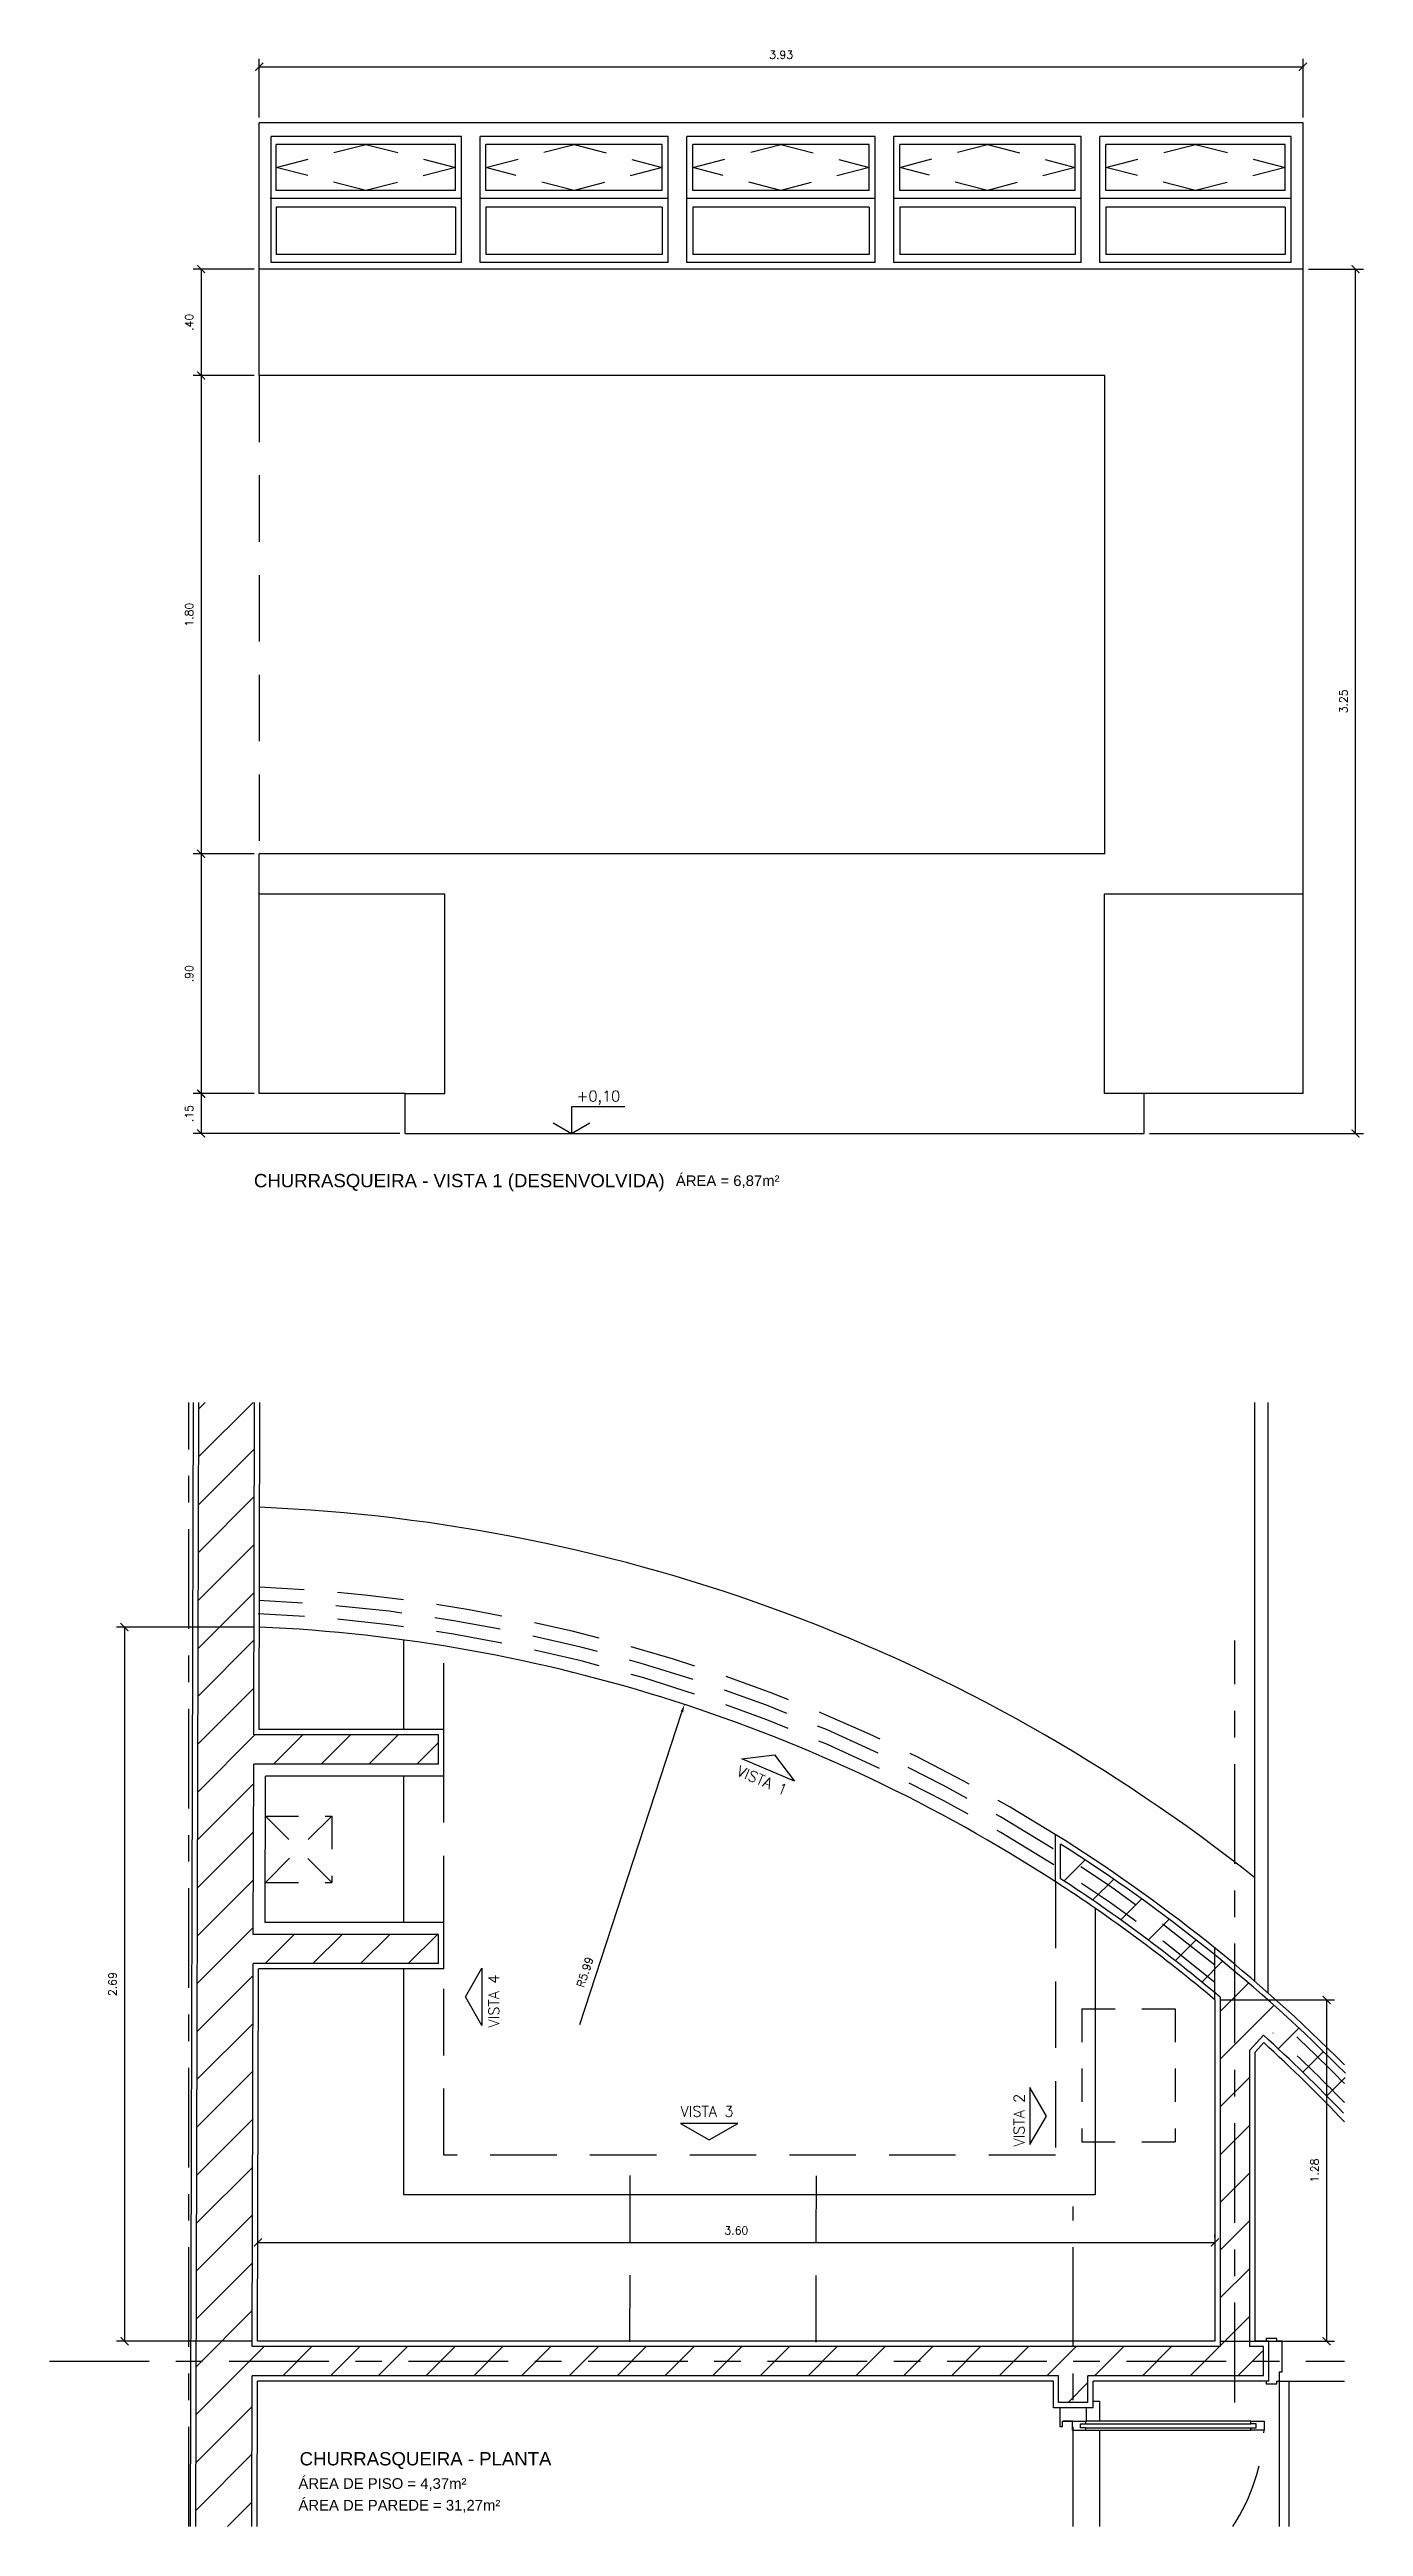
# Model space of a CAD drawing. Header units: millimetres. Extents: x 1 to 250, y 10 to 22.
# Drawn here: x 128.77 to 133.71, y 13.05 to 22.37 of the extents above; entities that cross this region are included whole.
import ezdxf

# ---------------------------------------------------------------- set-up
doc = ezdxf.new("R2010")
doc.units = ezdxf.units.MM
doc.linetypes.add('CENTER', pattern=[0.6, 0.375, -0.075, 0.075, -0.075])
doc.linetypes.add('HIDDEN', pattern=[0.375, 0.25, -0.125])
for name, color, linetype in [('ALV', 5, 'Continuous'), ('CAIX', 2, 'Continuous'), ('COTAS', 1, 'Continuous'), ('EIXOS', 141, 'CENTER'), ('HATCH', 8, 'Continuous'), ('LPROJ', 7, 'HIDDEN'), ('LVISTA01', 8, 'Continuous'), ('LVISTA02', 1, 'Continuous'), ('NOTAS', 2, 'Continuous'), ('REVEST', 2, 'Continuous')]:
    doc.layers.add(name, color=color, linetype=linetype)
doc.styles.add('60-20', font='romans.shx', dxfattribs={"height": 0.03})
doc.styles.add('60-50', font='romans.shx', dxfattribs={"height": 0.075})
doc.styles.add('80-20', font='romans.shx', dxfattribs={"height": 0.04})
doc.styles.add('ARIAL', font='arial.ttf', dxfattribs={"height": 0.05})
doc.dimstyles.new('20', dxfattribs={"dimtxt": 0.1, "dimasz": 0.075, "dimexe": 0.075, "dimexo": 0.05, "dimgap": 0.075, "dimtad": 1, "dimzin": 4, "dimdsep": 46, "dimtxsty": '60-50', "dimblk1": 'ARCHTICK', "dimblk2": 'ARCHTICK', "dimsah": 1, "dimcen": 2.5, "dimclrt": 3, "dimadec": 0, "dimazin": 0, "dimtfac": 1, "dimtmove": 2, "dimatfit": 3, "dimldrblk": 'ARCHTICK', "dimfxl": 1, "dimarcsym": 0})

msp = doc.modelspace()

# ---------------------------------------------------------------- texts
at = {"layer": 'COTAS', "color": 3, "linetype": 'ByBlock', "insert": (130.7811, 15.1375), "char_height": 0.03, "attachment_point": 5, "rotation": 71.88211, "style": '60-20'}
msp.add_mtext('R5.99', dxfattribs=at)
at = {"layer": 'NOTAS', "color": 3, "style": '80-20'}
for s, p in [('+0,10', (130.7495, 18.4117)), ('VISTA 3', (131.1407, 14.5939))]:
    msp.add_text(s, height=0.04, dxfattribs=at).set_placement(p)
at = {"layer": 'NOTAS', "style": 'ARIAL'}
for s, height, p in [('CHURRASQUEIRA - VISTA 1 (DESENVOLVIDA)', 0.05, (129.5364, 18.0888)), ('ÁREA = 6,87m²', 0.04, (131.1231, 18.0935)), ('CHURRASQUEIRA - PLANTA', 0.05, (129.7082, 13.2827)), ('ÁREA DE PISO = 4,37m²', 0.04, (129.7037, 13.1945)), ('ÁREA DE PAREDE = 31,27m²', 0.04, (129.7037, 13.113))]:
    msp.add_text(s, height=height, dxfattribs=at).set_placement(p)
at = {"layer": 'NOTAS', "color": 3, "style": '80-20'}
for s, rotation, p in [('VISTA 1', 337.04, (131.3487, 15.8787)), ('VISTA 4', 90, (130.4585, 14.9293)), ('VISTA 2', 90, (132.4337, 14.4812))]:
    msp.add_text(s, height=0.04, rotation=rotation, dxfattribs=at).set_placement(p)

# ---------------------------------------------------------------- blocks, each defined once
blk = doc.blocks.new('_ARCHTICK')
at = {"color": 0, "linetype": 'ByBlock', "const_width": 0.15}
blk.add_lwpolyline([(-0.5, -0.5), (0.5, 0.5)], dxfattribs=at)
blk = doc.blocks.new('*D74')
at = {"color": 0, "linetype": 'ByBlock'}
for p, q in [((129.5566, 22.1109), (129.5566, 22.3322)), ((129.5566, 22.3022), (133.4816, 22.3022)), ((133.4816, 22.1109), (133.4816, 22.3322))]:
    blk.add_line(p, q, dxfattribs=at)
at = {"layer": 'DEFPOINTS', "color": 0, "linetype": 'ByBlock'}
for p in [(133.4816, 22.3022), (129.5566, 22.0909), (133.4816, 22.0909)]:
    blk.add_point(p, dxfattribs=at)
at = {"color": 0, "linetype": 'ByBlock', "xscale": 0.03, "yscale": 0.03, "zscale": 0.03, "rotation": 180}
blk.add_blockref('_ARCHTICK', (129.5566, 22.3022), dxfattribs=at)
at = {"color": 0, "linetype": 'ByBlock', "xscale": 0.03, "yscale": 0.03, "zscale": 0.03}
blk.add_blockref('_ARCHTICK', (133.4816, 22.3022), dxfattribs=at)
at = {"color": 3, "linetype": 'ByBlock', "insert": (131.5191, 22.3472), "char_height": 0.03, "attachment_point": 5, "style": '60-20'}
blk.add_mtext('3.93', dxfattribs=at)
blk = doc.blocks.new('*D137')
at = {"color": 0, "linetype": 'ByBlock'}
for p, q in [((129.551, 14.1411), (129.551, 14.1511)), ((129.551, 14.1211), (133.1501, 14.1211)), ((133.1501, 14.1411), (133.1501, 14.1511))]:
    blk.add_line(p, q, dxfattribs=at)
at = {"layer": 'DEFPOINTS', "color": 0, "linetype": 'ByBlock'}
for p in [(129.551, 14.1211), (133.1501, 14.1211), (133.1501, 14.1211)]:
    blk.add_point(p, dxfattribs=at)
at = {"color": 0, "linetype": 'ByBlock', "xscale": 0.03, "yscale": 0.03, "zscale": 0.03, "rotation": 180}
blk.add_blockref('_ARCHTICK', (129.551, 14.1211), dxfattribs=at)
at = {"color": 0, "linetype": 'ByBlock', "xscale": 0.03, "yscale": 0.03, "zscale": 0.03}
blk.add_blockref('_ARCHTICK', (133.1501, 14.1211), dxfattribs=at)
at = {"color": 3, "linetype": 'ByBlock', "insert": (131.3505, 14.1661), "char_height": 0.03, "attachment_point": 5, "style": '60-20'}
blk.add_mtext('3.60', dxfattribs=at)
blk = doc.blocks.new('*D138')
at = {"color": 0, "linetype": 'ByBlock'}
for p, q in [((129.5366, 16.4351), (129.0197, 16.4351)), ((129.0497, 16.4351), (129.0497, 13.7496)), ((129.5301, 13.7496), (129.0197, 13.7496))]:
    blk.add_line(p, q, dxfattribs=at)
at = {"layer": 'DEFPOINTS', "color": 0, "linetype": 'ByBlock'}
for p in [(129.5566, 16.4351), (129.0497, 13.7496), (129.5501, 13.7496)]:
    blk.add_point(p, dxfattribs=at)
at = {"color": 0, "linetype": 'ByBlock', "xscale": 0.03, "yscale": 0.03, "zscale": 0.03}
for p, rotation in [((129.0497, 16.4351), 90), ((129.0497, 13.7496), 270)]:
    blk.add_blockref('_ARCHTICK', p, dxfattribs=dict(at, rotation=rotation))
at = {"color": 3, "linetype": 'ByBlock', "insert": (129.0047, 15.0924), "char_height": 0.03, "attachment_point": 5, "rotation": 90, "style": '60-20'}
blk.add_mtext('2.69', dxfattribs=at)
blk = doc.blocks.new('*D139')
at = {"color": 0, "linetype": 'ByBlock'}
for p, q in [((133.1701, 15.0335), (133.6001, 15.0335)), ((133.5701, 15.0335), (133.5701, 13.7496)), ((133.1701, 13.7496), (133.6001, 13.7496))]:
    blk.add_line(p, q, dxfattribs=at)
at = {"layer": 'DEFPOINTS', "color": 0, "linetype": 'ByBlock'}
for p in [(133.1501, 15.0335), (133.1501, 13.7496), (133.5701, 13.7496)]:
    blk.add_point(p, dxfattribs=at)
at = {"color": 0, "linetype": 'ByBlock', "xscale": 0.03, "yscale": 0.03, "zscale": 0.03}
for p, rotation in [((133.5701, 15.0335), 90), ((133.5701, 13.7496), 270)]:
    blk.add_blockref('_ARCHTICK', p, dxfattribs=dict(at, rotation=rotation))
at = {"color": 3, "linetype": 'ByBlock', "insert": (133.5251, 14.3916), "char_height": 0.03, "attachment_point": 5, "rotation": 90, "style": '60-20'}
blk.add_mtext('1.28', dxfattribs=at)
blk = doc.blocks.new('*D205')
at = {"color": 0, "linetype": 'ByBlock'}
for p, q in [((129.5366, 21.5409), (129.3077, 21.5409)), ((129.3377, 21.5409), (129.3377, 21.1409)), ((129.5366, 21.1409), (129.3077, 21.1409))]:
    blk.add_line(p, q, dxfattribs=at)
at = {"layer": 'DEFPOINTS', "color": 0, "linetype": 'ByBlock'}
for p in [(129.5566, 21.5409), (129.3377, 21.1409), (129.5566, 21.1409)]:
    blk.add_point(p, dxfattribs=at)
at = {"color": 0, "linetype": 'ByBlock', "xscale": 0.03, "yscale": 0.03, "zscale": 0.03}
for p, rotation in [((129.3377, 21.5409), 90), ((129.3377, 21.1409), 270)]:
    blk.add_blockref('_ARCHTICK', p, dxfattribs=dict(at, rotation=rotation))
at = {"color": 3, "linetype": 'ByBlock', "insert": (129.2927, 21.3409), "char_height": 0.03, "attachment_point": 5, "rotation": 90, "style": '60-20'}
blk.add_mtext('.40', dxfattribs=at)
blk = doc.blocks.new('*D206')
at = {"color": 0, "linetype": 'ByBlock'}
for p, q in [((129.3377, 21.1409), (129.3377, 19.3425)), ((129.5366, 19.3425), (129.3077, 19.3425))]:
    blk.add_line(p, q, dxfattribs=at)
at = {"layer": 'DEFPOINTS', "color": 0, "linetype": 'ByBlock'}
for p in [(129.5566, 21.1409), (129.3377, 19.3425), (129.5566, 19.3425)]:
    blk.add_point(p, dxfattribs=at)
at = {"color": 0, "linetype": 'ByBlock', "xscale": 0.03, "yscale": 0.03, "zscale": 0.03}
for p, rotation in [((129.3377, 21.1409), 90), ((129.3377, 19.3425), 270)]:
    blk.add_blockref('_ARCHTICK', p, dxfattribs=dict(at, rotation=rotation))
at = {"color": 3, "linetype": 'ByBlock', "insert": (129.2927, 20.2417), "char_height": 0.03, "attachment_point": 5, "rotation": 90, "style": '60-20'}
blk.add_mtext('1.80', dxfattribs=at)
blk = doc.blocks.new('*D207')
at = {"color": 0, "linetype": 'ByBlock'}
for p, q in [((129.3377, 19.3425), (129.3377, 18.4409)), ((129.5366, 18.4409), (129.3077, 18.4409))]:
    blk.add_line(p, q, dxfattribs=at)
at = {"layer": 'DEFPOINTS', "color": 0, "linetype": 'ByBlock'}
for p in [(129.5566, 19.3425), (129.3377, 18.4409), (129.5566, 18.4409)]:
    blk.add_point(p, dxfattribs=at)
at = {"color": 0, "linetype": 'ByBlock', "xscale": 0.03, "yscale": 0.03, "zscale": 0.03}
for p, rotation in [((129.3377, 19.3425), 90), ((129.3377, 18.4409), 270)]:
    blk.add_blockref('_ARCHTICK', p, dxfattribs=dict(at, rotation=rotation))
at = {"color": 3, "linetype": 'ByBlock', "insert": (129.2927, 18.8917), "char_height": 0.03, "attachment_point": 5, "rotation": 90, "style": '60-20'}
blk.add_mtext('.90', dxfattribs=at)
blk = doc.blocks.new('*D208')
at = {"color": 0, "linetype": 'ByBlock'}
for p, q in [((129.3377, 18.4409), (129.3377, 18.2909)), ((130.0846, 18.2909), (129.3077, 18.2909))]:
    blk.add_line(p, q, dxfattribs=at)
at = {"layer": 'DEFPOINTS', "color": 0, "linetype": 'ByBlock'}
for p in [(129.5566, 18.4409), (129.3377, 18.2909), (130.1046, 18.2909)]:
    blk.add_point(p, dxfattribs=at)
at = {"color": 0, "linetype": 'ByBlock', "xscale": 0.03, "yscale": 0.03, "zscale": 0.03}
for p, rotation in [((129.3377, 18.4409), 90), ((129.3377, 18.2909), 270)]:
    blk.add_blockref('_ARCHTICK', p, dxfattribs=dict(at, rotation=rotation))
at = {"color": 3, "linetype": 'ByBlock', "insert": (129.2927, 18.3659), "char_height": 0.03, "attachment_point": 5, "rotation": 90, "style": '60-20'}
blk.add_mtext('.15', dxfattribs=at)
blk = doc.blocks.new('*D209')
at = {"color": 0, "linetype": 'ByBlock'}
for p, q in [((133.5016, 21.5409), (133.7088, 21.5409)), ((133.6788, 18.2909), (133.6788, 21.5409)), ((132.9046, 18.2909), (133.7088, 18.2909))]:
    blk.add_line(p, q, dxfattribs=at)
at = {"layer": 'DEFPOINTS', "color": 0, "linetype": 'ByBlock'}
for p in [(133.4816, 21.5409), (133.6788, 21.5409), (132.8846, 18.2909)]:
    blk.add_point(p, dxfattribs=at)
at = {"color": 0, "linetype": 'ByBlock', "xscale": 0.03, "yscale": 0.03, "zscale": 0.03}
for p, rotation in [((133.6788, 21.5409), 90), ((133.6788, 18.2909), 270)]:
    blk.add_blockref('_ARCHTICK', p, dxfattribs=dict(at, rotation=rotation))
at = {"color": 3, "linetype": 'ByBlock', "insert": (133.6338, 19.9159), "char_height": 0.03, "attachment_point": 5, "rotation": 90, "style": '60-20'}
blk.add_mtext('3.25', dxfattribs=at)

# ---------------------------------------------------------------- dimensions: what is measured, and where the dimension line sits
at = {"layer": 'COTAS'}
for base, p1, p2, picture, middle in [((133.4816276964, 22.3021934479), (129.5566276964, 22.0908657795), (133.4816276964, 22.0908657796), '*D74', (131.5191276964, 22.3471934479)), ((133.1501, 14.1211), (129.551, 14.1211), (133.1501, 14.1211), '*D137', (131.3505, 14.1661))]:
    dim = msp.add_linear_dim(base=base, p1=p1, p2=p2, dimstyle='20', override={"dimtxt": 0.02, "dimasz": 0.03, "dimexe": 0.03, "dimexo": 0.02, "dimgap": 0.03, "dimtxsty": '60-20'}, dxfattribs=at)
    dim.commit()
    dim.dimension.update_dxf_attribs({"geometry": picture, "text_midpoint": middle})
for base, p1, p2, override, picture, middle in [((129.3377, 21.1409), (129.5566, 21.5409), (129.5566, 21.1409), {"dimtxt": 0.02, "dimasz": 0.03, "dimexe": 0.03, "dimexo": 0.02, "dimgap": 0.03, "dimtxsty": '60-20'}, '*D205', (129.2927, 21.3409)), ((133.6788, 21.5409), (132.8846, 18.2909), (133.4816, 21.5409), {"dimtxt": 0.02, "dimasz": 0.03, "dimexe": 0.03, "dimexo": 0.02, "dimgap": 0.03, "dimtxsty": '60-20'}, '*D209', (133.6338, 19.9159)), ((129.3377, 19.3425), (129.5566, 21.1409), (129.5566, 19.3425), {"dimtxt": 0.02, "dimasz": 0.03, "dimexe": 0.03, "dimexo": 0.02, "dimgap": 0.03, "dimtxsty": '60-20', "dimse1": 1}, '*D206', (129.2927, 20.2417)), ((129.3377, 18.4409), (129.5566, 19.3425), (129.5566, 18.4409), {"dimtxt": 0.02, "dimasz": 0.03, "dimexe": 0.03, "dimexo": 0.02, "dimgap": 0.03, "dimtxsty": '60-20', "dimse1": 1}, '*D207', (129.2927, 18.8917)), ((129.3377, 18.2909), (129.5566, 18.4409), (130.1046, 18.2909), {"dimtxt": 0.02, "dimasz": 0.03, "dimexe": 0.03, "dimexo": 0.02, "dimgap": 0.03, "dimtxsty": '60-20', "dimse1": 1}, '*D208', (129.2927, 18.3659)), ((129.0497, 13.7496), (129.5566, 16.4351), (129.5501, 13.7496), {"dimtxt": 0.02, "dimasz": 0.03, "dimexe": 0.03, "dimexo": 0.02, "dimgap": 0.03, "dimtxsty": '60-20'}, '*D138', (129.0047, 15.0924)), ((133.5701, 13.7496), (133.1501, 15.0335), (133.1501, 13.7496), {"dimtxt": 0.02, "dimasz": 0.03, "dimexe": 0.03, "dimexo": 0.02, "dimgap": 0.03, "dimtxsty": '60-20'}, '*D139', (133.5251, 14.3916))]:
    dim = msp.add_linear_dim(base=base, p1=p1, p2=p2, angle=90, dimstyle='20', override=override, dxfattribs=at)
    dim.commit()
    dim.dimension.update_dxf_attribs({"geometry": picture, "text_midpoint": middle})

# ---------------------------------------------------------------- hatches: boundary and pattern name
at = {"layer": 'HATCH'}
h = msp.add_hatch(dxfattribs=at)
h.set_pattern_fill('ANSI31', color=256, scale=0.04, style=0)
h.paths.add_polyline_path([(129.5387, 17.2798), (129.3287, 17.2798), (129.3184, 13.0531), (129.5284, 13.0531), (129.5297, 13.6196), (132.5626, 13.6196), (132.5626, 13.5196), (132.6726, 13.5196), (132.6726, 13.6196), (133.3333, 13.6196), (133.3333, 13.7296), (133.2801, 13.7296), (133.2801, 14.8432), (133.3325, 14.9006, -0.017496), (133.6338, 14.6072), (133.641, 14.7575, 0.056319), (132.5701, 15.6193), (132.5701, 15.4886, -0.031115), (133.1701, 15.0428), (133.1701, 13.7296), (129.53, 13.7296), (129.5335, 15.1696), (130.2301, 15.1696), (130.2301, 15.2796), (129.5338, 15.2796), (129.5354, 15.9196), (130.2301, 15.9196), (130.2301, 16.0296), (129.5356, 16.0296)])

# ---------------------------------------------------------------- linework, layer by layer
at = {"layer": 'ALV'}
for p, q in [((129.3184, 13.0531), (129.3287, 17.2798)), ((129.5356, 16.0296), (129.5387, 17.2798)), ((130.2301, 16.0296), (129.5356, 16.0296)), ((130.2301, 15.9196), (130.2301, 16.0296)), ((129.5338, 15.2796), (129.5354, 15.9196)), ((130.2301, 15.9196), (129.5354, 15.9196)), ((132.5701, 15.4886), (132.5701, 15.6193)), ((130.2301, 15.2796), (129.5338, 15.2796)), ((130.2301, 15.1696), (130.2301, 15.2796)), ((129.53, 13.7296), (129.5335, 15.1696)), ((130.2301, 15.1696), (129.5335, 15.1696)), ((133.1701, 15.0428), (133.1701, 13.7296)), ((133.2801, 14.8432), (133.3325, 14.9006)), ((133.2801, 14.8432), (133.2801, 13.7296)), ((133.1701, 13.7296), (129.53, 13.7296)), ((133.3333, 13.7296), (133.2801, 13.7296)), ((133.3333, 13.6196), (133.3333, 13.7296)), ((129.5284, 13.0531), (129.5297, 13.6196)), ((132.5626, 13.6196), (129.5297, 13.6196)), ((132.5626, 13.5196), (132.5626, 13.6196)), ((132.6726, 13.5196), (132.6726, 13.6196)), ((133.3333, 13.6196), (132.6726, 13.6196)), ((132.6726, 13.5196), (132.5626, 13.5196))]:
    msp.add_line(p, q, dxfattribs=at)
for radius, start, end in [(6.1214, 44.72798, 57.62167), (6.0114, 49.82557, 56.9544), (6.0114, 43.75824, 47.7677)]:
    msp.add_arc((129.292, 10.4496), radius, start, end, dxfattribs=at)
at = {"layer": 'CAIX', "color": 1}
for p, q in [((133.4816, 22.0909), (129.5566, 22.0909)), ((129.5566, 21.5409), (129.5566, 22.0909)), ((133.4816, 21.5409), (133.4816, 22.0909)), ((129.6016, 21.5659), (129.6016, 22.0403)), ((130.3166, 22.0403), (129.6016, 22.0403)), ((130.3166, 21.5659), (130.3166, 22.0403)), ((130.3866, 21.5659), (130.3866, 22.0403)), ((131.0946, 22.0403), (130.3866, 22.0403)), ((131.0946, 21.5659), (131.0946, 22.0403)), ((131.1646, 21.5659), (131.1646, 22.0403)), ((131.8726, 22.0403), (131.1646, 22.0403)), ((131.8726, 21.5659), (131.8726, 22.0403)), ((131.9426, 21.5659), (131.9426, 22.0403)), ((132.6473, 22.0403), (131.9426, 22.0403)), ((132.6473, 21.5659), (132.6473, 22.0403)), ((132.7173, 21.5659), (132.7173, 22.0403)), ((133.4367, 22.0403), (132.7173, 22.0403)), ((133.4367, 21.5659), (133.4367, 22.0403)), ((130.3166, 21.5659), (129.6016, 21.5659)), ((131.0946, 21.5659), (130.3866, 21.5659)), ((131.8726, 21.5659), (131.1646, 21.5659)), ((132.6473, 21.5659), (131.9426, 21.5659)), ((133.4367, 21.5659), (132.7173, 21.5659))]:
    msp.add_line(p, q, dxfattribs=at)
at = {"layer": 'CAIX'}
for p, q in [((132.6151, 13.4496), (132.5801, 13.4496)), ((132.6151, 13.4146), (132.6151, 13.4496)), ((132.6151, 13.4146), (132.6651, 13.4146)), ((132.6451, 13.4246), (132.6451, 13.4396)), ((132.6451, 13.4396), (132.6651, 13.4396)), ((132.6651, 13.4246), (132.6451, 13.4246)), ((132.6651, 13.4396), (132.6651, 13.4496)), ((132.6651, 13.4396), (133.2851, 13.4396)), ((132.6651, 13.4246), (133.2851, 13.4246)), ((132.6651, 13.4146), (132.6651, 13.4246))]:
    msp.add_line(p, q, dxfattribs=at)
at = {"layer": 'CAIX', "linetype": 'HIDDEN'}
for points in [[(133.1501, 15.1635, 0.162079), (129.5548, 16.5353)], [(133.6374, 14.7184, 0.01347), (133.4012, 14.9462)]]:
    msp.add_lwpolyline(points, format="xyb", dxfattribs=at)
at = {"layer": 'CAIX'}
for points in [[(133.3433, 13.5996), (133.3433, 13.5896), (133.3833, 13.5896), (133.3833, 13.5996), (133.3933, 13.5996), (133.3933, 13.6346), (133.4033, 13.6346), (133.4033, 13.7496), (133.3833, 13.7496), (133.3833, 13.7596), (133.3433, 13.7596), (133.3433, 13.7496)], [(133.3933, 13.5996), (133.4283, 13.5996), (133.4283, 13.0531)], [(133.3933, 13.0531), (133.3933, 13.5996)], [(132.5676, 13.4996), (132.5676, 13.4296), (132.5776, 13.4296), (132.5776, 13.4496), (132.6676, 13.4496), (132.6676, 13.4996)]]:
    msp.add_lwpolyline(points, dxfattribs=at)
msp.add_lwpolyline([(133.3051, 13.4396), (133.2851, 13.4396), (133.2851, 13.4496), (133.3351, 13.4496), (133.3351, 13.4146), (133.2851, 13.4146), (133.2851, 13.4246), (133.3051, 13.4246)], close=True, dxfattribs=at)
at = {"layer": 'CAIX', "linetype": 'HIDDEN'}
for start, end in [(50.31229, 87.527), (44.00529, 47.57708)]:
    msp.add_arc((129.292, 10.4496), 6.0414, start, end, dxfattribs=at)
at = {"layer": 'CAIX', "color": 8, "linetype": 'HIDDEN'}
msp.add_arc((132.6151, 13.4496), 0.7209, 326.63268, 357.21698, dxfattribs=at)
at = {"layer": 'COTAS', "linetype": 'ByBlock'}
msp.add_line((130.7614, 14.9406), (131.1458, 16.1154), dxfattribs=at)
msp.add_point((131.1552, 16.1439), dxfattribs=at)
msp.add_solid([(131.1411, 16.117), (131.1506, 16.1139), (131.1552, 16.1439)], dxfattribs=at)
at = {"layer": 'EIXOS'}
for p, q in [((129.292, 13.0531), (129.292, 17.2798)), ((133.2251, 13.5198), (133.2251, 16.3843)), ((132.6176, 13.0531), (132.6176, 14.2566)), ((128.7677, 13.6746), (133.6374, 13.6746))]:
    msp.add_line(p, q, dxfattribs=at)
at = {"layer": 'LPROJ', "ltscale": 0.5}
for p, q in [((129.6195, 21.9235), (129.9566, 22.0103)), ((129.9566, 22.0103), (130.2938, 21.9235)), ((130.4089, 21.9235), (130.7403, 22.0103)), ((130.7403, 22.0103), (131.0718, 21.9235)), ((131.1869, 21.9235), (131.5183, 22.0103)), ((131.5183, 22.0103), (131.8498, 21.9235)), ((131.9649, 21.9235), (132.2947, 22.0103)), ((132.2947, 22.0103), (132.6245, 21.9235)), ((132.7396, 21.9235), (133.0767, 22.0103)), ((133.0767, 22.0103), (133.4139, 21.9235)), ((129.9566, 21.8368), (129.6195, 21.9235)), ((130.2938, 21.9235), (129.9566, 21.8368)), ((130.7403, 21.8368), (130.4089, 21.9235)), ((131.0718, 21.9235), (130.7403, 21.8368)), ((131.5183, 21.8368), (131.1869, 21.9235)), ((131.8498, 21.9235), (131.5183, 21.8368)), ((132.2947, 21.8368), (131.9649, 21.9235)), ((132.6245, 21.9235), (132.2947, 21.8368)), ((133.0767, 21.8368), (132.7396, 21.9235)), ((133.4139, 21.9235), (133.0767, 21.8368)), ((129.8293, 15.7246), (129.5793, 15.4746)), ((129.5793, 15.7246), (129.8293, 15.7246)), ((129.5796, 15.7246), (129.8293, 15.4746)), ((129.8293, 15.7246), (129.8293, 15.4746)), ((129.5793, 15.4746), (129.8293, 15.4746)), ((132.6501, 14.9996), (132.6501, 14.4996)), ((132.6501, 14.9996), (133.0001, 14.9996)), ((133.0001, 14.9996), (133.0001, 14.4996)), ((132.6501, 14.4996), (133.0001, 14.4996))]:
    msp.add_line(p, q, dxfattribs=at)
at = {"layer": 'LPROJ'}
for p, q in [((129.5566, 21.1409), (129.5566, 19.3425)), ((130.2501, 16.0496), (130.2501, 16.3639)), ((130.2501, 15.3246), (130.2501, 15.8746)), ((132.5501, 15.4777), (132.5501, 14.4496)), ((133.1501, 15.0335), (133.1501, 15.2279)), ((130.2501, 14.4496), (130.2501, 15.1496)), ((132.5501, 14.4496), (130.2501, 14.4496)), ((130.9501, 13.7479), (130.9518, 14.4496)), ((131.6501, 13.7462), (131.6518, 14.4496))]:
    msp.add_line(p, q, dxfattribs=at)
msp.add_arc((129.292, 10.4496), 6.1414, 57.96029, 87.527, dxfattribs=at)
at = {"layer": 'LVISTA01'}
for p, q in [((129.6195, 21.8368), (129.6195, 22.0103)), ((130.2938, 22.0103), (129.6195, 22.0103)), ((130.2938, 21.8368), (130.2938, 22.0103)), ((130.4089, 21.8368), (130.4089, 22.0103)), ((131.0718, 22.0103), (130.4089, 22.0103)), ((131.0718, 21.8368), (131.0718, 22.0103)), ((131.1869, 21.8368), (131.1869, 22.0103)), ((131.8498, 22.0103), (131.1869, 22.0103)), ((131.8498, 21.8368), (131.8498, 22.0103)), ((131.9649, 21.8368), (131.9649, 22.0103)), ((132.6245, 22.0103), (131.9649, 22.0103)), ((132.6245, 21.8368), (132.6245, 22.0103)), ((132.7396, 21.8368), (132.7396, 22.0103)), ((133.4139, 22.0103), (132.7396, 22.0103)), ((133.4139, 21.8368), (133.4139, 22.0103)), ((130.3166, 21.8068), (129.5972, 21.8068)), ((130.2938, 21.8368), (129.6195, 21.8368)), ((131.0946, 21.8068), (130.3866, 21.8068)), ((131.0718, 21.8368), (130.4089, 21.8368)), ((131.8726, 21.8068), (131.1646, 21.8068)), ((131.8498, 21.8368), (131.1869, 21.8368)), ((132.6473, 21.8068), (131.9426, 21.8068)), ((132.6245, 21.8368), (131.9649, 21.8368)), ((133.4367, 21.8068), (132.7173, 21.8068)), ((133.4139, 21.8368), (132.7396, 21.8368)), ((130.2938, 21.7743), (129.6195, 21.7743)), ((129.6195, 21.7743), (129.6195, 21.5959)), ((130.2938, 21.7743), (130.2938, 21.5959)), ((131.0718, 21.7743), (130.4089, 21.7743)), ((130.4089, 21.7743), (130.4089, 21.5959)), ((131.0718, 21.7743), (131.0718, 21.5959)), ((131.8498, 21.7743), (131.1869, 21.7743)), ((131.1869, 21.7743), (131.1869, 21.5959)), ((131.8498, 21.7743), (131.8498, 21.5959)), ((132.6245, 21.7743), (131.9649, 21.7743)), ((131.9649, 21.7743), (131.9649, 21.5959)), ((132.6245, 21.7743), (132.6245, 21.5959)), ((133.4139, 21.7743), (132.7396, 21.7743)), ((132.7396, 21.7743), (132.7396, 21.5959)), ((133.4139, 21.7743), (133.4139, 21.5959)), ((130.2938, 21.5959), (129.6195, 21.5959)), ((131.0718, 21.5959), (130.4089, 21.5959)), ((131.8498, 21.5959), (131.1869, 21.5959)), ((132.6245, 21.5959), (131.9649, 21.5959)), ((133.4139, 21.5959), (132.7396, 21.5959))]:
    msp.add_line(p, q, dxfattribs=at)
at = {"layer": 'LVISTA02'}
for p, q in [((133.3001, 15.1028), (133.3001, 17.2798)), ((133.3501, 15.0593), (133.3501, 17.2798)), ((130.1001, 16.0496), (130.1001, 16.3863)), ((130.1001, 15.3246), (130.1001, 15.8746)), ((132.7001, 15.3773), (132.7001, 14.2996)), ((130.1001, 14.2996), (130.1001, 15.1496)), ((132.7001, 14.2996), (130.1001, 14.2996)), ((133.4283, 13.5996), (133.6374, 13.5996)), ((132.6926, 13.5246), (132.7176, 13.5246)), ((132.7176, 13.4496), (132.7176, 13.5246)), ((133.2851, 13.4496), (132.6651, 13.4496)), ((132.6651, 13.4146), (133.2851, 13.4146)), ((132.7176, 13.0531), (132.7176, 13.4146))]:
    msp.add_line(p, q, dxfattribs=at)
for radius, start, end in [(6.4414, 51.52058, 87.63571), (5.9914, 57.05808, 87.46855)]:
    msp.add_arc((129.292, 10.4496), radius, start, end, dxfattribs=at)
at = {"layer": 'NOTAS'}
msp.add_lwpolyline([(130.9309, 18.3909), (130.7309, 18.3909), (130.7309, 18.2909)], dxfattribs=at)
at = {"layer": 'NOTAS', "color": 3}
msp.add_lwpolyline([(130.6616, 18.3309), (130.7309, 18.2909), (130.8001, 18.3309)], dxfattribs=at)
at = {"layer": 'NOTAS'}
for points in [[(131.3712, 15.9396), (131.4942, 15.9548), (131.5689, 15.8559)], [(130.3936, 14.9373), (130.3316, 15.0446), (130.3936, 15.152)], [(132.4548, 14.4891), (132.5168, 14.5965), (132.4548, 14.7038)], [(131.141, 14.5687), (131.2484, 14.5067), (131.3557, 14.5687)]]:
    msp.add_lwpolyline(points, close=True, dxfattribs=at)
at = {"layer": 'REVEST'}
for p, q in [((129.5566, 21.1409), (129.5566, 21.5409)), ((133.4816, 21.5409), (129.5566, 21.5409)), ((133.4816, 18.4409), (133.4816, 21.5409)), ((132.7366, 21.1409), (129.5566, 21.1409)), ((132.7366, 19.3425), (132.7366, 21.1409)), ((129.5566, 18.4409), (129.5566, 19.3425)), ((132.7366, 19.3425), (129.5566, 19.3425)), ((130.1046, 18.4409), (129.5566, 18.4409)), ((130.1046, 18.2909), (130.1046, 18.4409)), ((132.8846, 18.2909), (132.8846, 18.4409)), ((133.4816, 18.4409), (132.8846, 18.4409)), ((130.1046, 18.2909), (132.8846, 18.2909)), ((129.2984, 13.0531), (129.3087, 17.2798)), ((129.5557, 16.0496), (129.5587, 17.2798)), ((130.2501, 16.0496), (129.5557, 16.0496)), ((130.2501, 15.8746), (130.2501, 16.0496)), ((129.5789, 15.3246), (129.5803, 15.8746)), ((130.2501, 15.8746), (129.5803, 15.8746)), ((132.5501, 15.4777), (132.5501, 15.6555)), ((130.2501, 15.3246), (129.5789, 15.3246)), ((130.2501, 15.1496), (130.2501, 15.3246)), ((129.5501, 13.7496), (129.5535, 15.1496)), ((130.2501, 15.1496), (129.5535, 15.1496)), ((133.1501, 15.0335), (133.1501, 13.7496)), ((133.3001, 14.8355), (133.3338, 14.8724)), ((133.3001, 14.8355), (133.3001, 13.7496)), ((133.1501, 13.7496), (129.5501, 13.7496)), ((133.3533, 13.7496), (133.3001, 13.7496)), ((133.3533, 13.5996), (133.3533, 13.7496)), ((129.5484, 13.0531), (129.5497, 13.5996)), ((132.5426, 13.5996), (129.5497, 13.5996)), ((132.5426, 13.4996), (132.5426, 13.5996)), ((133.3533, 13.5996), (132.6926, 13.5996)), ((132.6926, 13.4996), (132.6926, 13.5996)), ((132.6926, 13.4996), (132.5426, 13.4996))]:
    msp.add_line(p, q, dxfattribs=at)
at = {"layer": 'REVEST', "color": 1}
for p, q in [((130.2546, 19.1909), (129.5566, 19.1909)), ((130.2546, 18.4409), (130.2546, 19.1909)), ((133.4816, 19.1909), (132.7346, 19.1909)), ((132.7346, 18.4409), (132.7346, 19.1909)), ((130.1046, 18.4409), (130.2546, 18.4409)), ((132.8846, 18.4409), (132.7346, 18.4409))]:
    msp.add_line(p, q, dxfattribs=at)
at = {"layer": 'REVEST'}
msp.add_lwpolyline([(133.1501, 15.0335, 0.031181), (132.5501, 15.4777, 0.031181)], format="xyb", dxfattribs=at)
for radius, start, end in [(6.1414, 44.96296, 57.96029), (5.9914, 43.508, 47.57708)]:
    msp.add_arc((129.292, 10.4496), radius, start, end, dxfattribs=at)

msp.set_redraw_order([(e.dxf.handle, doc.entitydb.next_handle()) for e in msp.query("TEXT MTEXT ATTDEF DIMENSION ARC_DIMENSION")])  # texts and dimensions are drawn at this point

doc.saveas('drawing.dxf')
